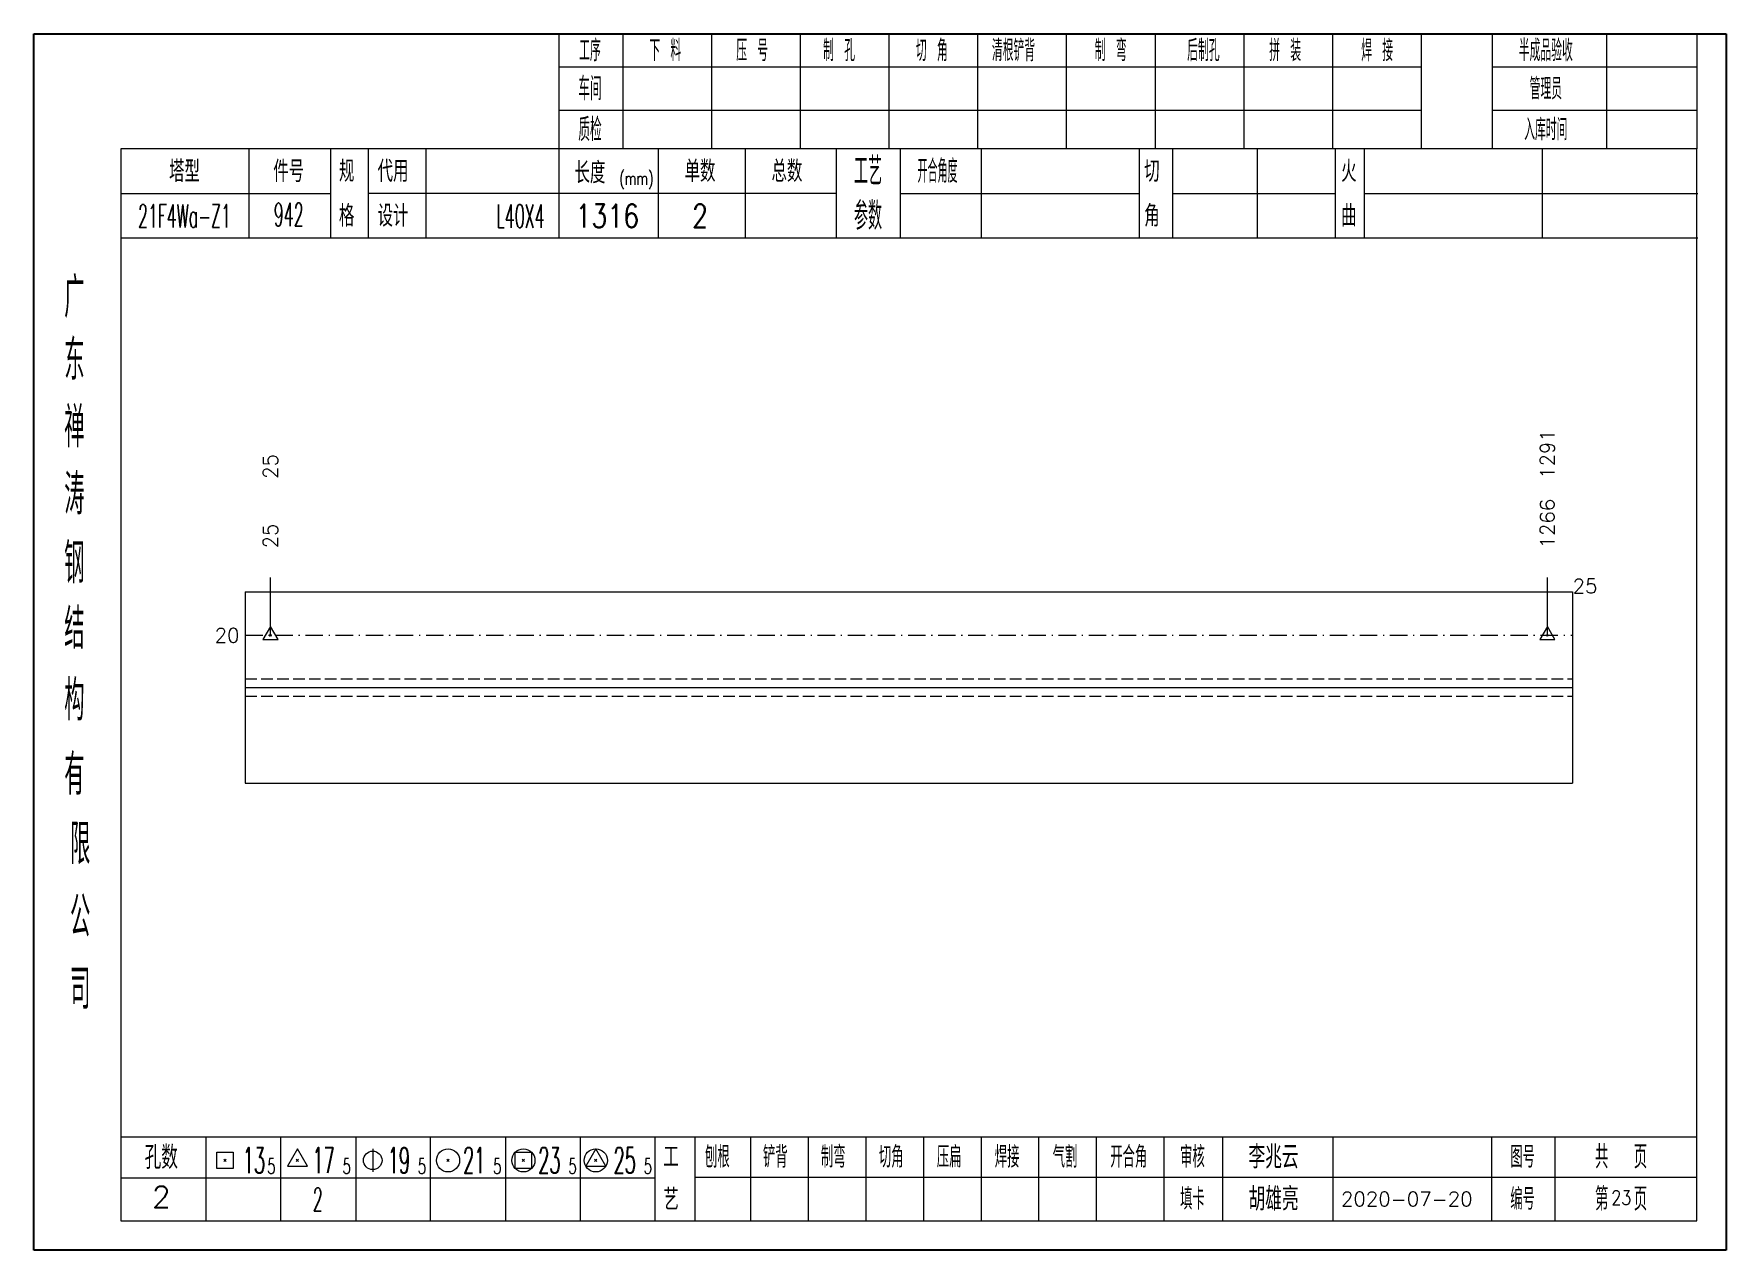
# Model space of a CAD drawing. Extents: x 1310 to 15542, y -76 to 8381.
# Drawn here: x 8383.3 to 8675.4, y -76.1 to 133.9 of the extents above; entities that cross this region are included whole.
import ezdxf
from ezdxf.enums import TextEntityAlignment as Align

# ---------------------------------------------------------------- set-up
doc = ezdxf.new("R2010")
doc.units = 0
doc.header["$MEASUREMENT"] = 0
doc.linetypes.add('一点画线', pattern=[5.2, 3, -1, 0.2, -1])
doc.linetypes.add('虚线', pattern=[2.75, 2, -0.75])
doc.layers.get('0').update_dxf_attribs({"linetype": 'CONTINUOUS', "lineweight": 25})
for name, color, linetype, lineweight in [('1', 7, 'CONTINUOUS', 25), ('4', 7, 'CONTINUOUS', 25), ('5', 7, 'CONTINUOUS', 25)]:
    doc.layers.add(name, color=color, linetype=linetype, lineweight=lineweight)
doc.styles.get("Standard").update_dxf_attribs({"font": 'simplex.shx', "width": 0.7, "height": 3, "bigfont": 'gbhzfs.shx'})

msp = doc.modelspace()

# ---------------------------------------------------------------- texts
at = {"color": 7, "linetype": 'Continuous', "lineweight": 13}
for s, p in [('1291', (8644.559, 57.034)), ('25', (8424.134, 57.034))]:
    msp.add_text(s, height=2.5, rotation=90, dxfattribs=at).set_placement(p, align=Align.MIDDLE_LEFT)
at = {"color": 8, "linetype": 'Continuous', "lineweight": 9}
for s, p in [('1266', (8644.559, 45.034)), ('25', (8424.134, 45.034))]:
    msp.add_text(s, height=2.5, rotation=90, dxfattribs=at).set_placement(p, align=Align.MIDDLE_LEFT)
at = {"color": 7, "linetype": 'Continuous', "lineweight": 13}
msp.add_text('25', height=2.5, dxfattribs=at).set_placement((8648.912, 38.534), align=Align.MIDDLE_LEFT)
msp.add_text('20', height=2.5, dxfattribs=at).set_placement((8418.782, 30.034), align=Align.MIDDLE_RIGHT)
at = {"layer": '4', "color": 1, "linetype": 'Continuous', "lineweight": 25}
for s, height, width, p in [('工序', 3.7, 0.7, (8479.282, 130.991)), ('下 料', 3.7, 0.7, (8492.282, 130.991)), ('压 号', 3.7, 0.7, (8507.282, 130.991)), ('制 孔', 3.7, 0.7, (8522.282, 130.991)), ('切 角', 3.7, 0.7, (8538.282, 130.991)), ('清根铲背 ', 3.7, 0.7, (8553.282, 130.991)), (' 制 弯', 3.7, 0.7, (8568.282, 130.991)), (' 后制孔', 3.7, 0.7, (8584.282, 130.991)), ('拼 装', 3.7, 0.7, (8599.282, 130.991)), (' 焊 接', 3.7, 0.7, (8614.282, 130.991)), ('半成品验收', 3.7, 0.7, (8644.282, 130.991)), ('车间', 4, 0.7, (8479.282, 124.391)), ('管理员', 3.7, 0.7, (8644.282, 124.391)), ('质检', 4, 0.7, (8479.282, 117.331)), ('入库时间', 3.7, 0.7, (8644.282, 117.331)), ('工艺', 4.8, 0.7, (8527.282, 110.151)), ('开合角度', 4, 0.6, (8539.282, 110.151)), ('(mm)', 2.24, 0.7, (8487.282, 108.891)), ('参数', 4.8, 0.7, (8527.282, 102.441)), ('21F4Wa-Z1', 4, 0.5, (8409.282, 102.411)), ('942', 4, 0.5, (8427.282, 102.661)), ('L40X4', 4, 0.5, (8467.282, 102.391)), ('1316', 4, 0.8, (8482.282, 102.441)), ('2', 4, 0.8, (8498.282, 102.441)), ('广', 6.96, 0.7, (8390.282, 88.361)), ('东', 6.96, 0.7, (8390.282, 77.571)), ('禅', 6.96, 0.7, (8390.282, 65.981)), ('涛', 6.96, 0.7, (8390.282, 54.381)), ('钢', 6.96, 0.7, (8390.282, 42.491)), ('结', 6.96, 0.7, (8390.282, 31.181)), ('构', 6.96, 0.7, (8390.282, 18.801)), ('有', 6.96, 0.7, (8390.282, 5.991)), ('限', 6.96, 0.7, (8391.282, -6.009)), ('公', 6.96, 0.7, (8391.282, -18.549)), ('司', 6.96, 0.7, (8391.282, -31.029)), ('13', 4.47, 0.5, (8421.282, -60.609)), ('17', 4.47, 0.5, (8433.282, -60.609)), ('19', 4.47, 0.5, (8446.282, -60.609)), ('21', 4.47, 0.5, (8459.282, -60.609)), ('23', 4.47, 0.5, (8472.282, -60.609)), ('25', 4.47, 0.5, (8485.282, -60.609)), ('刨根', 3.7, 0.8, (8501.282, -60.009)), ('铲背', 3.7, 0.8, (8511.282, -60.009)), ('制弯', 3.7, 0.8, (8521.282, -60.009)), ('切角', 3.7, 0.8, (8531.282, -60.009)), ('压扁', 3.7, 0.8, (8541.282, -60.009)), ('焊接', 3.7, 0.8, (8551.282, -60.009)), ('气割', 3.7, 0.8, (8561.282, -60.009)), ('开合角', 3.7, 0.8, (8572.282, -60.009)), ('审核', 3.7, 0.8, (8583.282, -60.009)), ('图号', 3.7, 0.8, (8640.282, -60.009)), ('共  页', 4, 0.8, (8657.282, -60.009)), ('5', 2.68, 0.6, (8424.282, -61.609)), ('5', 2.68, 0.6, (8437.282, -61.609)), ('5', 2.68, 0.6, (8450.282, -61.609)), ('5', 2.68, 0.6, (8463.282, -61.609)), ('5', 2.68, 0.6, (8476.282, -61.609)), ('5', 2.68, 0.6, (8489.282, -61.609)), ('2', 4, 0.5, (8432.282, -67.359)), ('填卡', 3.7, 0.8, (8583.282, -67.279)), ('编号', 3.7, 0.8, (8640.282, -67.279)), ('第  页', 4, 0.8, (8657.282, -67.279))]:
    msp.add_text(s, height=height, dxfattribs=dict(at, width=width)).set_placement(p, align=Align.MIDDLE_CENTER)
for s, height, p in [('塔型', 3.7, (8409.282, 110.121)), ('件号', 3.7, (8427.282, 110.121)), ('规', 3.7, (8437.282, 110.151)), ('代用', 3.7, (8445.282, 110.151)), ('长度', 3.7, (8479.282, 109.891)), ('单数', 3.7, (8498.282, 110.151)), ('总数', 3.7, (8513.282, 110.151)), ('切', 3.7, (8576.282, 110.151)), ('火', 3.7, (8610.282, 110.151)), ('格', 3.7, (8437.282, 102.441)), ('设计', 3.7, (8445.282, 102.441)), ('角', 3.7, (8576.282, 102.441)), ('曲', 3.7, (8610.282, 102.441)), ('孔数', 4, (8405.282, -60.089)), ('工', 3.7, (8493.282, -60.009)), ('李兆云', 4, (8597.282, -60.009)), ('2', 3.7, (8405.282, -66.919)), ('艺', 3.7, (8493.282, -67.359)), ('胡雄亮', 4, (8597.282, -67.279)), ('2020-07-20', 2.5, (8620.282, -67.279))]:
    msp.add_text(s, height=height, dxfattribs=at).set_placement(p, align=Align.MIDDLE_CENTER)
at = {"layer": '4', "color": 6, "linetype": 'Continuous', "lineweight": 25, "width": 0.8}
msp.add_text('23', height=2.5, dxfattribs=at).set_placement((8657.307, -67.051), align=Align.MIDDLE_CENTER)

# ---------------------------------------------------------------- blocks, each defined once
blk = doc.blocks.new('孔17.5')
at = {"layer": '5', "color": 7, "linetype": 'Continuous', "lineweight": 13}
for p, q in [((0, 1), (-0.866, -0.5)), ((-0.1, -0.1), (0.1, 0.1)), ((0.1, -0.1), (-0.1, 0.1)), ((0.866, -0.5), (0, 1)), ((-0.866, -0.5), (0.866, -0.5))]:
    blk.add_line(p, q, dxfattribs=at)
blk = doc.blocks.new('CTJGK')
at = {"color": 6, "linetype": 'Continuous'}
for p, q in [((0, 209.97), (292.13, 209.97)), ((0, 0), (0, 209.97)), ((292.13, 209.97), (292.13, 0)), ((292.13, 0), (0, 0))]:
    blk.add_line(p, q, dxfattribs=at)

# ---------------------------------------------------------------- linework, layer by layer
at = {"color": 7, "linetype": 'Continuous', "lineweight": 13}
for p, q in [((8424.134, 30.034), (8424.134, 40.034)), ((8644.559, 30.034), (8644.559, 40.034))]:
    msp.add_line(p, q, dxfattribs=at)
at = {"color": 7, "linetype": 'Continuous', "lineweight": 18}
for p, q in [((8419.782, 37.534), (8419.782, 4.534)), ((8419.782, 37.534), (8648.912, 37.534)), ((8648.912, 37.534), (8648.912, 4.534)), ((8419.782, 21.034), (8648.912, 21.034))]:
    msp.add_line(p, q, dxfattribs=at)
at = {"color": 3, "linetype": '一点画线', "lineweight": 13}
msp.add_line((8419.782, 30.034), (8648.912, 30.034), dxfattribs=at)
at = {"color": 1, "linetype": '虚线', "lineweight": 18}
for p, q in [((8419.782, 22.534), (8648.912, 22.534)), ((8419.782, 19.534), (8648.912, 19.534))]:
    msp.add_line(p, q, dxfattribs=at)
at = {"layer": '1', "color": 7, "linetype": 'Continuous', "lineweight": 18}
msp.add_line((8419.782, 4.534), (8648.912, 4.534), dxfattribs=at)
at = {"layer": '4', "color": 1, "linetype": 'Continuous', "lineweight": 18}
for p, q in [((8383.282, 133.861), (8383.282, -76.109)), ((8675.412, 133.861), (8383.282, 133.861)), ((8473.912, 133.861), (8473.912, 114.021)), ((8484.942, 133.861), (8484.942, 114.001)), ((8500.252, 133.861), (8500.252, 114.001)), ((8515.572, 133.861), (8515.572, 114.001)), ((8530.882, 133.861), (8530.882, 114.001)), ((8546.192, 133.861), (8546.192, 114.001)), ((8561.502, 133.861), (8561.502, 114.001)), ((8576.822, 133.861), (8576.822, 114.001)), ((8592.132, 133.861), (8592.132, 114.001)), ((8607.442, 133.861), (8607.442, 114.001)), ((8622.752, 133.861), (8622.752, 114.021)), ((8622.752, 133.861), (8622.752, 114.001)), ((8635.032, 133.861), (8635.032, 114.001)), ((8654.782, 133.861), (8654.782, 114.001)), ((8670.362, 133.861), (8670.362, 114.001)), ((8675.412, 104.061), (8675.412, 133.861)), ((8622.752, 128.131), (8473.912, 128.131)), ((8670.362, 128.131), (8635.032, 128.131)), ((8622.752, 120.651), (8473.912, 120.651)), ((8670.362, 120.651), (8635.032, 120.651)), ((8398.292, 114.001), (8398.292, -71.059)), ((8670.362, 114.001), (8398.292, 114.001)), ((8420.412, 114.011), (8420.412, 98.591)), ((8434.562, 98.591), (8434.562, 114.001)), ((8441.062, 98.591), (8441.062, 114.001)), ((8450.932, 114.001), (8450.932, 98.591)), ((8473.912, 114.021), (8473.912, 98.591)), ((8491.032, 114.001), (8491.032, 98.591)), ((8506.082, 114.001), (8506.082, 98.591)), ((8521.782, 114.001), (8521.782, 98.591)), ((8532.842, 114.001), (8532.842, 98.591)), ((8546.792, 114.001), (8546.792, 98.591)), ((8574.092, 114.001), (8574.092, 98.591)), ((8579.852, 114.001), (8579.852, 98.591)), ((8594.472, 114.001), (8594.472, 98.591)), ((8607.932, 114.001), (8607.932, 98.591)), ((8612.922, 114.001), (8612.922, 98.591)), ((8643.662, 114.001), (8643.662, 98.591)), ((8670.362, -71.059), (8670.362, 114.001)), ((8434.562, 106.241), (8398.292, 106.241)), ((8521.782, 106.291), (8441.062, 106.291)), ((8532.842, 106.291), (8574.092, 106.291)), ((8579.852, 106.291), (8607.932, 106.291)), ((8612.922, 106.291), (8670.542, 106.291)), ((8675.412, -76.109), (8675.412, 104.061)), ((8670.542, 98.591), (8398.292, 98.591)), ((8398.292, -56.529), (8670.362, -56.529)), ((8412.982, -56.529), (8412.982, -71.059)), ((8425.912, -71.059), (8425.912, -56.529)), ((8438.842, -56.529), (8438.842, -71.059)), ((8451.762, -71.059), (8451.762, -56.529)), ((8464.692, -56.529), (8464.692, -71.059)), ((8477.622, -71.059), (8477.622, -56.529)), ((8490.542, -71.059), (8490.542, -56.529)), ((8497.412, -71.059), (8497.412, -56.529)), ((8507.072, -71.059), (8507.072, -56.529)), ((8517.012, -71.059), (8517.012, -56.529)), ((8526.952, -71.059), (8526.952, -56.529)), ((8536.902, -71.059), (8536.902, -56.529)), ((8546.842, -71.059), (8546.842, -56.529)), ((8556.782, -71.059), (8556.782, -56.529)), ((8566.732, -71.059), (8566.732, -56.529)), ((8578.372, -71.059), (8578.372, -56.529)), ((8588.522, -71.059), (8588.522, -56.529)), ((8607.582, -71.059), (8607.582, -56.529)), ((8634.962, -71.059), (8634.962, -56.529)), ((8645.922, -71.059), (8645.922, -56.529)), ((8490.542, -63.659), (8398.292, -63.659)), ((8497.372, -63.499), (8670.362, -63.499)), ((8398.292, -71.059), (8670.362, -71.059)), ((8383.282, -76.109), (8675.412, -76.109))]:
    msp.add_line(p, q, dxfattribs=at)
at = {"layer": '4', "color": 7, "linetype": 'Continuous', "lineweight": 13}
for p, q in [((8414.868, -62.023), (8414.868, -59.195)), ((8414.868, -59.195), (8417.696, -59.195)), ((8416.082, -60.809), (8416.482, -60.409)), ((8416.482, -60.809), (8416.082, -60.409)), ((8417.696, -59.195), (8417.696, -62.023)), ((8428.782, -58.609), (8427.05, -61.609)), ((8428.582, -60.809), (8428.982, -60.409)), ((8428.982, -60.809), (8428.582, -60.409)), ((8430.514, -61.609), (8428.782, -58.609)), ((8441.782, -58.609), (8441.782, -62.609)), ((8454.582, -60.809), (8454.982, -60.409)), ((8454.982, -60.809), (8454.582, -60.409)), ((8466.368, -62.023), (8466.368, -59.195)), ((8466.368, -59.195), (8469.196, -59.195)), ((8467.582, -60.809), (8467.982, -60.409)), ((8467.982, -60.809), (8467.582, -60.409)), ((8469.196, -59.195), (8469.196, -62.023)), ((8480.282, -58.609), (8478.55, -61.609)), ((8480.082, -60.809), (8480.482, -60.409)), ((8480.482, -60.809), (8480.082, -60.409)), ((8482.014, -61.609), (8480.282, -58.609)), ((8417.696, -62.023), (8414.868, -62.023)), ((8427.05, -61.609), (8430.514, -61.609)), ((8469.196, -62.023), (8466.368, -62.023)), ((8478.55, -61.609), (8482.014, -61.609))]:
    msp.add_line(p, q, dxfattribs=at)
for centre, radius in [((8441.782, -60.609), 1.6), ((8454.782, -60.609), 2), ((8467.782, -60.609), 2), ((8480.282, -60.609), 2)]:
    msp.add_circle(centre, radius, dxfattribs=at)

# ---------------------------------------------------------------- block references
at = {"color": 0, "linetype": 'Continuous'}
msp.add_blockref('CTJGK', (8383.282, -76.109), dxfattribs=at)
at = {"color": 8, "linetype": 'Continuous', "lineweight": 9, "xscale": 1.5, "yscale": 1.5, "zscale": 1.5}
for p in [(8424.134, 30.034), (8644.559, 30.034)]:
    msp.add_blockref('孔17.5', p, dxfattribs=at)

msp.set_redraw_order([(e.dxf.handle, doc.entitydb.next_handle()) for e in msp.query("TEXT MTEXT ATTDEF DIMENSION ARC_DIMENSION")])  # texts and dimensions are drawn at this point

doc.saveas('drawing.dxf')
